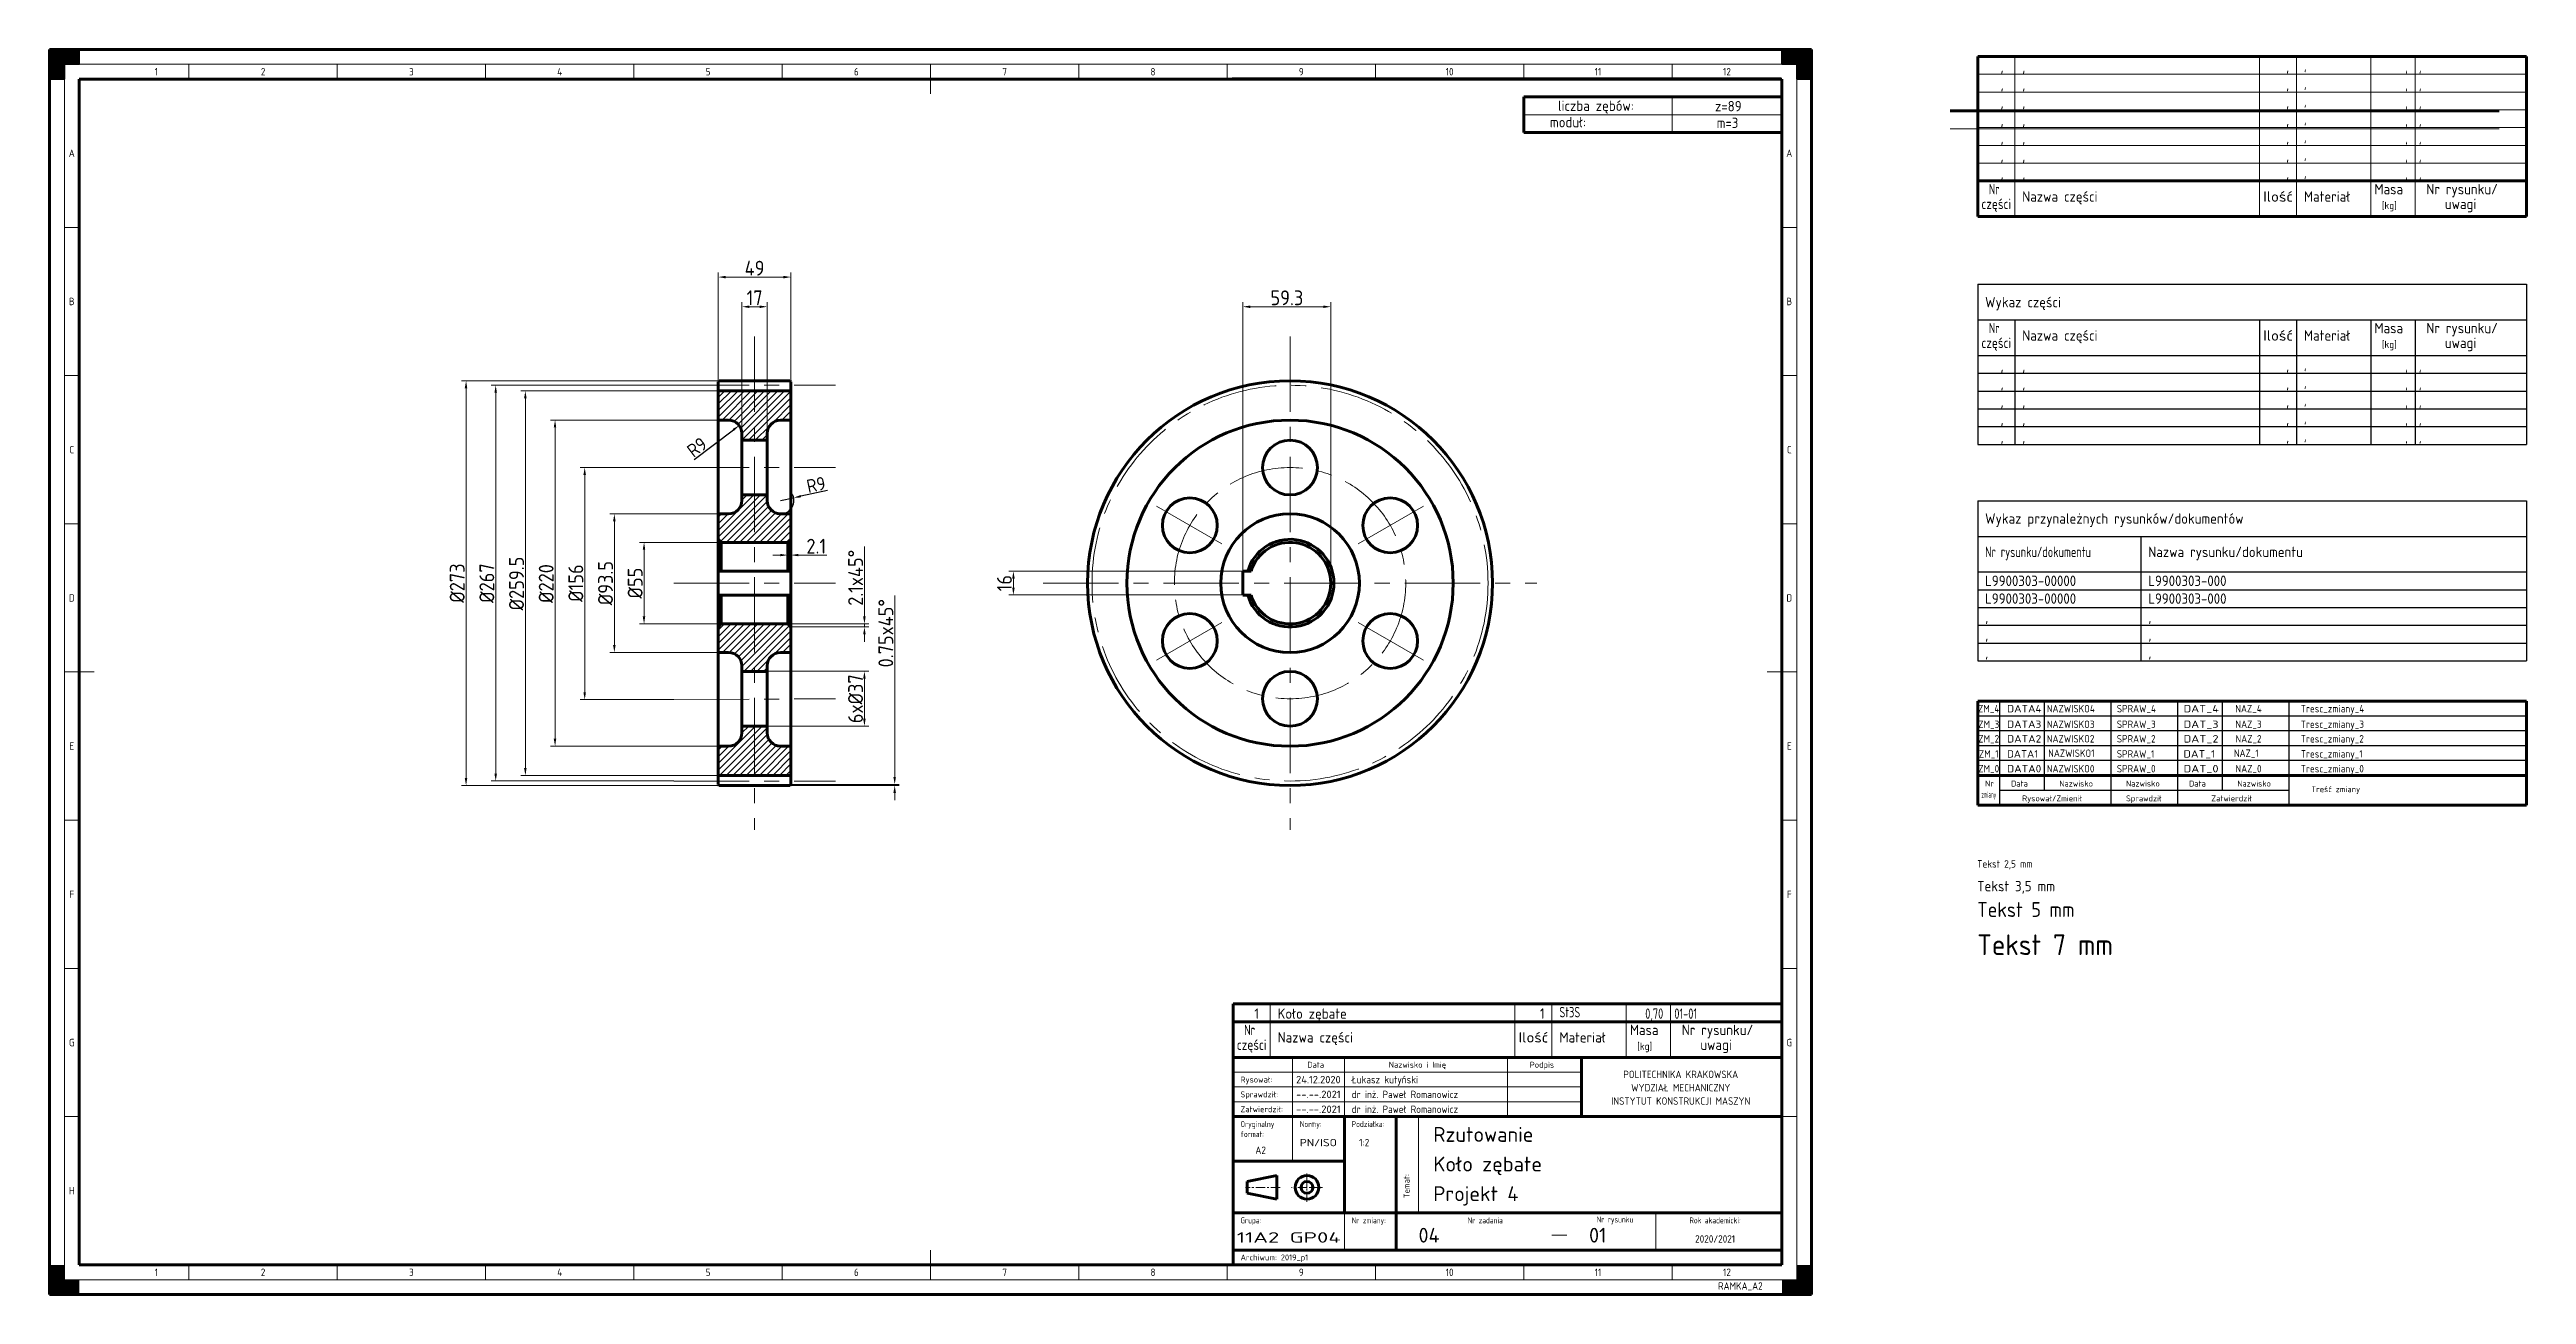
# Paper-space layout 'Layout1' of a CAD drawing. Extents: x 0 to 835, y 0 to 420.
# The model-space entities are those that its viewports show. They can reach past a viewport. Long polylines and large blocks are cut down to what shows.
import ezdxf
from ezdxf.enums import TextEntityAlignment as Align

# ---------------------------------------------------------------- set-up
doc = ezdxf.new("R2010")
doc.units = 0
doc.linetypes.add('CENTER', pattern=[50.8, 31.75, -6.35, 6.35, -6.35])
doc.layers.get('0').update_dxf_attribs({"linetype": 'CONTINUOUS', "lineweight": 40})
doc.layers.get('Defpoints').update_dxf_attribs({"linetype": 'CONTINUOUS'})
for name, color, linetype, lineweight in [('0A widoczne krawedzie i zarysy', 7, 'CONTINUOUS', 80), ('5 wymiarowanie', 7, 'CONTINUOUS', 18), ('6 tekst 2.5mm', 7, 'CONTINUOUS', 18), ('6_35 tekst', 7, 'CONTINUOUS', 18), ('6_5 tekst', 11, 'CONTINUOUS', 18), ('6_7 tekst', 5, 'CONTINUOUS', 18), ('7 osie', 7, 'CENTER', 18), ('8 kreskowanie', 7, 'CONTINUOUS', 18), ('AM_5', 92, 'CONTINUOUS', 25), ('RAMKA', 7, 'CONTINUOUS', 18), ('TB_RYS', 7, 'CONTINUOUS', 18), ('TB_TEXT', 7, 'CONTINUOUS', 18)]:
    doc.layers.add(name, color=color, linetype=linetype, lineweight=lineweight)
for name, color, linetype in [('PRZYDOC0', 7, 'CONTINUOUS'), ('PRZYDOPL', 7, 'CONTINUOUS'), ('TABZMIAN', 7, 'CONTINUOUS'), ('WYKAZ_CZ', 7, 'CONTINUOUS'), ('WYKAZ_PL', 7, 'CONTINUOUS'), ('ZMIANYPL', 7, 'CONTINUOUS')]:
    doc.layers.add(name, color=color, linetype=linetype)
doc.styles.add('ACISOTS', font='isocp.shx')
doc.styles.get("Standard").update_dxf_attribs({"font": 'GENISO.ttf', "height": 5})
doc.dimstyles.new('STW5', dxfattribs={"dimscale": 0, "dimtxt": 4, "dimasz": 5, "dimexe": 3, "dimexo": 0, "dimgap": 1, "dimtad": 1, "dimdec": 1, "dimzin": 9, "dimdsep": 46, "dimtxsty": 'ACISOTS', "dimcen": 0, "dimclrd": 256, "dimclre": 256, "dimclrt": 256, "dimadec": 1, "dimazin": 2, "dimtp": 0.1, "dimtm": 0.1, "dimtfac": 0.71, "dimtdec": 1, "dimtmove": 0, "dimatfit": 3, "dimfxl": 1, "dimtzin": 0, "dimlwd": -1, "dimlwe": -1, "dimarcsym": 0})
doc.dimstyles.new('STW5$4', dxfattribs={"dimscale": 0, "dimtxt": 4, "dimasz": 5, "dimexe": 3, "dimexo": 0, "dimgap": 1, "dimtad": 1, "dimdec": 1, "dimzin": 9, "dimdsep": 46, "dimtxsty": 'ACISOTS', "dimcen": 0, "dimclrd": 256, "dimclre": 256, "dimclrt": 256, "dimadec": 1, "dimazin": 2, "dimtp": 0.1, "dimtm": 0.1, "dimtfac": 0.71, "dimtdec": 1, "dimtmove": 0, "dimatfit": 3, "dimfxl": 1, "dimtzin": 0, "dimlwd": -1, "dimlwe": -1, "dimarcsym": 0})

psp = doc.layouts.get("Layout1")

# ---------------------------------------------------------------- texts
at = {"layer": '6 tekst 2.5mm'}
psp.add_text('Tekst 2,5 mm', height=2.5, dxfattribs=at).set_placement((649.76, 144.16))
at = {"layer": '6_35 tekst'}
psp.add_text('Tekst 3,5 mm', height=3.5, dxfattribs=at).set_placement((649.76, 136.16))
at = {"layer": '6_5 tekst'}
psp.add_text('Tekst 5 mm', height=5, dxfattribs=at).set_placement((649.76, 127.51))
at = {"layer": '6_7 tekst'}
psp.add_text('Tekst 7 mm', height=7, dxfattribs=at).set_placement((649.76, 114.63))
at = {"layer": 'RAMKA', "linetype": 'Continuous'}
for s, p in [('1', (35.92, 412.64)), ('2', (71.91, 412.64)), ('3', (121.91, 412.64)), ('4', (171.91, 412.64)), ('5', (221.91, 412.64)), ('6', (271.91, 412.64)), ('7', (321.91, 412.64)), ('8', (371.91, 412.64)), ('9', (421.91, 412.64)), ('10', (471.91, 412.64)), ('11', (521.92, 412.64)), ('12', (565.41, 412.64)), ('A', (7.41, 385.14)), ('A', (586.41, 385.14)), ('B', (7.42, 335.14)), ('B', (586.42, 335.14)), ('C', (7.42, 285.14)), ('C', (586.42, 285.14)), ('D', (7.42, 235.14)), ('D', (586.42, 235.14)), ('E', (7.42, 185.14)), ('E', (586.42, 185.14)), ('F', (7.42, 135.14)), ('F', (586.42, 135.14)), ('G', (7.42, 85.14)), ('G', (586.42, 85.14)), ('H', (7.42, 35.14)), ('1', (35.92, 7.64)), ('2', (71.91, 7.64)), ('3', (121.91, 7.64)), ('4', (171.91, 7.64)), ('5', (221.91, 7.64)), ('6', (271.91, 7.64)), ('7', (321.91, 7.64)), ('8', (371.91, 7.64)), ('9', (421.91, 7.64)), ('10', (471.91, 7.64)), ('11', (521.92, 7.64)), ('12', (565.41, 7.64))]:
    psp.add_text(s, height=2.5, dxfattribs=at).set_placement(p, align=Align.MIDDLE)
psp.add_text('RAMKA_A2', height=2.5, dxfattribs=at).set_placement((562.41, 1.75))
at = {"layer": 'TB_RYS', "color": 7}
for s, p in [(',', (658.68, 412.79)), (',', (754.93, 412.79)), ('liczba zębów:', (534.01, 399.42)), ('z=89', (570.34, 399.27)), (',', (658.68, 406.79)), (',', (658.68, 400.79)), (',', (754.93, 406.79)), (',', (754.93, 400.79)), ('moduł:', (517.92, 393.88)), ('m=3', (569.24, 393.66)), (',', (658.68, 394.79)), (',', (754.93, 394.79)), (',', (658.68, 388.79)), (',', (754.93, 388.79)), (',', (658.68, 382.79)), (',', (658.68, 376.79)), (',', (754.93, 382.79)), (',', (754.93, 376.79)), ('1', (407.67, 93.14)), ('1', (503.92, 93.14))]:
    psp.add_text(s, height=3.5, dxfattribs=at).set_placement(p, align=Align.RIGHT)
for s, height, p in [(',', 3.5, (664.93, 412.79)), (',', 3.5, (664.93, 406.79)), (',', 3.5, (664.93, 400.79)), (',', 3.5, (664.93, 394.79)), (',', 3.5, (664.93, 388.79)), (',', 3.5, (664.93, 382.79)), (',', 3.5, (664.93, 376.79)), ('Nazwa części', 3.5, (664.93, 368.79)), ('Materiał', 3.5, (759.93, 368.79)), ('Masa', 3.5, (783.68, 371.29)), ('[kg]', 2.5, (786.18, 366.29)), ('Nr rysunku/', 3.5, (801.18, 371.29)), ('uwagi', 3.5, (807.43, 366.29)), ('Koło zębate', 3.5, (413.92, 93.14)), ('Nazwa części', 3.5, (413.92, 85.14)), ('Materiał', 3.5, (508.92, 85.14)), ('Masa', 3.5, (532.67, 87.64)), ('[kg]', 2.5, (535.17, 82.64)), ('Nr rysunku/', 3.5, (550.17, 87.64)), ('uwagi', 3.5, (556.42, 82.64))]:
    psp.add_text(s, height=height, dxfattribs=at).set_placement(p)
at = {"layer": 'TB_RYS', "color": 7, "width": 0.8}
for s, p in [(',', (759.93, 413.29)), (',', (798.68, 412.79)), (',', (759.93, 407.29)), (',', (759.93, 401.29)), (',', (798.68, 406.79)), (',', (798.68, 400.79)), (',', (759.93, 395.29)), (',', (798.68, 394.79)), (',', (759.93, 389.29)), (',', (798.68, 388.79)), (',', (759.93, 383.29)), (',', (759.93, 377.29)), (',', (798.68, 382.79)), (',', (798.68, 376.79)), ('Nr ', (653.68, 371.29)), ('St3S', (508.92, 93.64)), ('01-01', (547.67, 93.14)), ('Nr ', (402.67, 87.64))]:
    psp.add_text(s, height=3.5, dxfattribs=at).set_placement(p)
for s, p in [(',', (794.93, 412.79)), (',', (794.93, 406.79)), (',', (794.93, 400.79)), (',', (794.93, 394.79)), (',', (794.93, 388.79)), (',', (794.93, 382.79)), (',', (794.93, 376.79)), ('0,70', (543.92, 93.14))]:
    psp.add_text(s, height=3.5, dxfattribs=at).set_placement(p, align=Align.RIGHT)
at = {"layer": 'TB_RYS', "color": 7}
for s, width, p, p2 in [('części', 0.713748, (651.18, 366.29), (661.18, 366.29)), ('Ilość', 0.951425, (746.18, 368.79), (756.18, 368.79)), ('części', 0.713748, (400.17, 82.64), (410.17, 82.64)), ('Ilość', 0.951425, (495.17, 85.14), (505.17, 85.14))]:
    psp.add_text(s, height=3.5, dxfattribs=dict(at, width=width)).set_placement(p, p2, align=Align.FIT)
at = {"layer": 'ZMIANYPL', "color": 7, "width": 0.562574}
psp.add_text('zmiany', height=2, dxfattribs=at).set_placement((651.18, 167.75), (656.18, 167.75), align=Align.FIT)
at = {"layer": 'ZMIANYPL', "color": 7}
for s, p in [('Nr', (652.43, 171.5)), ('Data', (661.18, 171.5)), ('Rysował/Zmienił', (664.93, 166.5)), ('Nazwisko', (677.43, 171.5)), ('Sprawdził', (699.93, 166.5)), ('Nazwisko', (699.93, 171.5)), ('Data', (721.18, 171.5)), ('Zatwierdził', (728.68, 166.5)), ('Nazwisko', (737.43, 171.5))]:
    psp.add_text(s, height=2, dxfattribs=at).set_placement(p)
psp.add_text('Treść zmiany', height=2, dxfattribs=at).set_placement((762.43, 169), align=Align.BOTTOM_LEFT)
for tag, text, p in [('ZM_4', '', (653.66, 197.78)), ('ZM_3', '', (653.66, 192.52)), ('NAZ_4', '', (741.23, 197.78)), ('NAZ_3', '', (741.23, 192.52)), ('ZM_2', '', (653.66, 187.6)), ('ZM_1', '', (653.66, 182.52)), ('NAZ_1', '', (740.47, 182.75)), ('NAZ_2', '', (741.23, 187.6)), ('ZM_0', '0', (653.66, 177.52)), ('NAZ_0', '', (741.23, 177.52))]:
    psp.add_attdef(tag, text=text, height=2.5, dxfattribs=at).set_placement(p, align=Align.MIDDLE_CENTER)
for tag, width, p, p2 in [('DATA4', 0.999785, (659.83, 196.53), (671.5, 196.53)), ('DATA3', 1.013807, (659.83, 191.27), (671.38, 191.27)), ('DAT_4', 0.973809, (719.33, 196.53), (731.24, 196.53)), ('DAT_3', 0.986573, (719.33, 191.27), (731.12, 191.27)), ('DATA1', 0.966921, (659.83, 181.27), (670.31, 181.27)), ('DATA2', 1.013807, (659.83, 186.35), (671.38, 186.35)), ('DAT_1', 0.940646, (719.33, 181.27), (730.05, 181.27)), ('DAT_2', 0.986573, (719.33, 186.35), (731.12, 186.35)), ('DATA0', 1.013807, (659.83, 176.27), (671.38, 176.27)), ('DAT_0', 0.986573, (719.33, 176.27), (731.12, 176.27))]:
    psp.add_attdef(tag, text='', height=2.5, dxfattribs=dict(at, width=width)).set_placement(p, p2, align=Align.FIT)
for tag, p in [('NAZWISKO4', (673.23, 197.78)), ('NAZWISKO3', (673.23, 192.52)), ('SPRAW_4', (696.83, 197.78)), ('SPRAW_3', (696.83, 192.52)), ('Tresc_zmiany_4', (758.83, 197.78)), ('Tresc_zmiany_3', (758.83, 192.52)), ('NAZWISKO2', (673.23, 187.6)), ('NAZWISKO1', (673.68, 182.75)), ('SPRAW_2', (696.83, 187.6)), ('SPRAW_1', (696.83, 182.52)), ('Tresc_zmiany_2', (758.83, 187.6)), ('Tresc_zmiany_1', (758.83, 182.52)), ('NAZWISKO0', (673.23, 177.52)), ('SPRAW_0', (696.83, 177.52)), ('Tresc_zmiany_0', (758.83, 177.52))]:
    psp.add_attdef(tag, text='', height=2.5, dxfattribs=at).set_placement(p, align=Align.MIDDLE_LEFT)

msp = doc.modelspace()

# ---------------------------------------------------------------- blocks, each defined once
blk = doc.blocks.new('PRZYDOC')
at = {"layer": 'PRZYDOC0'}
for p, q in [((-185, 0), (0, 0)), ((-185, 0), (-185, -54)), ((0, 0), (0, -54)), ((-185, -12), (0, -12)), ((-130, -12), (-130, -54)), ((-185, -24), (0, -24))]:
    blk.add_line(p, q, dxfattribs=at)
at = {"layer": 'PRZYDOC0', "color": 1}
for p, q in [((-185, -30), (0, -30)), ((-185, -36), (0, -36)), ((-185, -42), (0, -42)), ((-185, -48), (0, -48)), ((-185, -54), (0, -54))]:
    blk.add_line(p, q, dxfattribs=at)
at = {"layer": 'PRZYDOPL'}
for s, p in [('Wykaz przynależnych rysunków/dokumentów', (-182.5, -7.75)), ('Nazwa rysunku/dokumentu', (-127.5, -19)), ('L9900303-00000', (-182.5, -28.75)), ('L9900303-00000', (-182.5, -34.75)), ('L9900303-000', (-127.5, -28.75)), ('L9900303-000', (-127.5, -34.75)), (',', (-182.5, -40.75)), (',', (-127.5, -40.75)), (',', (-182.5, -46.75)), (',', (-127.5, -46.75)), (',', (-182.5, -52.75)), (',', (-127.5, -52.75))]:
    blk.add_text(s, height=3.5, dxfattribs=at).set_placement(p)
at = {"layer": 'PRZYDOPL', "width": 0.8}
blk.add_text('Nr rysunku/dokumentu', height=3.5, dxfattribs=at).set_placement((-182.5, -19))
blk = doc.blocks.new('WykazCzesci')
at = {"layer": 'WYKAZ_CZ'}
for p, q in [((-185, 0), (0, 0)), ((-185, 0), (-185, -54)), ((0, 0), (0, -54)), ((-185, -12), (0, -12)), ((-172.5, -12), (-172.5, -54)), ((-90, -12), (-90, -54)), ((-77.5, -12), (-77.5, -54)), ((-52.5, -12), (-52.5, -54)), ((-37.5, -12), (-37.5, -54)), ((-185, -24), (0, -24))]:
    blk.add_line(p, q, dxfattribs=at)
at = {"layer": 'WYKAZ_CZ', "color": 1}
for p, q in [((-185, -30), (0, -30)), ((-185, -42), (0, -42)), ((-185, -54), (0, -54))]:
    blk.add_line(p, q, dxfattribs=at)
at = {"layer": 'WYKAZ_CZ', "color": 2}
for p, q in [((-185, -36), (0, -36)), ((-185, -48), (0, -48))]:
    blk.add_line(p, q, dxfattribs=at)
at = {"layer": 'WYKAZ_PL'}
for s, p in [('Wykaz części', (-182.5, -7.75)), ('Nazwa części', (-170, -19)), ('Materiał', (-75, -19)), ('Masa', (-51.25, -16.5)), ('Nr rysunku/', (-33.75, -16.5)), ('uwagi', (-27.5, -21.5)), (',', (-170, -29)), (',', (-170, -35)), (',', (-170, -41)), (',', (-170, -47)), (',', (-170, -53))]:
    blk.add_text(s, height=3.5, dxfattribs=at).set_placement(p)
at = {"layer": 'WYKAZ_PL', "width": 0.8}
for s, p in [('Nr ', (-181.25, -16.5)), (',', (-75, -28.5)), (',', (-36.25, -29)), (',', (-75, -34.5)), (',', (-75, -40.5)), (',', (-36.25, -35)), (',', (-36.25, -41)), (',', (-75, -46.5)), (',', (-36.25, -47)), (',', (-75, -52.5)), (',', (-36.25, -53))]:
    blk.add_text(s, height=3.5, dxfattribs=at).set_placement(p)
at = {"layer": 'WYKAZ_PL'}
for s, width, p, p2 in [('Ilość', 0.951425, (-88.75, -19), (-78.75, -19)), ('części', 0.713748, (-183.75, -21.5), (-173.75, -21.5))]:
    blk.add_text(s, height=3.5, dxfattribs=dict(at, width=width)).set_placement(p, p2, align=Align.FIT)
at = {"layer": 'WYKAZ_PL', "color": 2}
blk.add_text('[kg]', height=2.5, dxfattribs=at).set_placement((-48.75, -21.5))
at = {"layer": 'WYKAZ_PL'}
for p in [(-176.25, -29), (-80, -29), (-176.25, -35), (-176.25, -41), (-80, -35), (-80, -41), (-176.25, -47), (-80, -47), (-176.25, -53), (-80, -53)]:
    blk.add_text(',', height=3.5, dxfattribs=at).set_placement(p, align=Align.RIGHT)
at = {"layer": 'WYKAZ_PL', "width": 0.8}
for p in [(-40, -29), (-40, -35), (-40, -41), (-40, -47), (-40, -53)]:
    blk.add_text(',', height=3.5, dxfattribs=at).set_placement(p, align=Align.RIGHT)
blk = doc.blocks.new('OPIS_TR1')
at = {"layer": 'TB_TEXT', "color": 2, "linetype": 'Continuous'}
for tag, width, p, p2 in [('Data', 1.880597, (-163.75, 61.25), (-148.75, 61.25)), ('Data', 1.880597, (-163.75, 56.25), (-148.75, 56.25)), ('Data', 1.880597, (-163.75, 51.25), (-148.75, 51.25)), ('Normy', 1.071429, (-162.5, 40), (-150, 40))]:
    blk.add_attdef(tag, text='', height=2.5, dxfattribs=dict(at, width=width)).set_placement(p, p2, align=Align.FIT)
for tag, p in [('Kreslarz', (-145, 62.5)), ('Kontroler', (-145, 57.5)), ('Decydent', (-145, 52.5)), ('Sciezka_dostepu', (-163.69, 2.5))]:
    blk.add_attdef(tag, text='', height=2.5, dxfattribs=at).set_placement(p, align=Align.MIDDLE_LEFT)
blk.add_attdef('Skala', (-142.5, 40), '', height=2.5, dxfattribs=at)
at = {"layer": 'TB_TEXT', "color": 30, "linetype": 'Continuous', "width": 1.1}
for tag, p in [('LINIA_TYTULU_1', (-117.5, 40)), ('LINIA_TYTULU_2', (-117.5, 30)), ('LINIA_TYTULU_3', (-117.5, 20))]:
    blk.add_attdef(tag, text='', height=5, dxfattribs=at).set_placement(p, align=Align.BOTTOM_LEFT)
at = {"layer": 'TB_TEXT', "color": 2, "linetype": 'Continuous'}
blk.add_attdef('Format', text='', height=2.5, dxfattribs=at).set_placement((-177.5, 36.67), align=Align.BOTTOM_LEFT)
at = {"layer": 'TB_TEXT', "color": 7, "linetype": 'Continuous', "width": 3.214632}
blk.add_attdef('ZADANIE', text='', height=3.5, dxfattribs=at).set_placement((-183.75, 7.5), (-148.75, 7.5), align=Align.FIT)
at = {"layer": 'TB_TEXT', "color": 7, "linetype": 'Continuous'}
blk.add_attdef('REV', text='', height=3.5, dxfattribs=at).set_placement((-137.92, 7.5), align=Align.CENTER)
at = {"layer": 'TB_TEXT', "color": 30, "linetype": 'Continuous', "width": 1.1}
for tag, p in [('Z9900303', (-122.5, 7.5)), ('000', (-65, 7.5))]:
    blk.add_attdef(tag, p, '', height=5, dxfattribs=at)
at = {"layer": 'TB_TEXT', "color": 2, "linetype": 'Continuous'}
blk.add_attdef('Z9900313-999', text='', height=2.5, dxfattribs=at).set_placement((-22.5, 10), align=Align.TOP_CENTER)
blk = doc.blocks.new('TABRYS_1')
at = {"layer": '0A widoczne krawedzie i zarysy', "color": 7, "linetype": 'Continuous'}
for p, q in [((-185, 0), (-185, 70)), ((0, 70), (-185, 70)), ((-67.5, 50), (-67.5, 70)), ((0, 70), (0, 0)), ((0, 50), (-185, 50)), ((-147.5, 17.5), (-147.5, 50)), ((-130, 50), (-130, 5)), ((-185, 17.5), (0, 17.5)), ((0, 5), (-185, 5)), ((0, 0), (-185, 0))]:
    blk.add_line(p, q, dxfattribs=at)
at = {"layer": '0A widoczne krawedzie i zarysy', "linetype": 'Continuous'}
blk.add_line((-147.5, 35), (-185, 35), dxfattribs=at)
at = {"layer": 'TB_RYS', "linetype": 'Continuous'}
for p, q in [((-165, 50), (-165, 70)), ((-147.5, 50), (-147.5, 70)), ((-92.5, 50), (-92.5, 70)), ((-67.5, 65), (-185, 65)), ((-67.5, 60), (-185, 60)), ((-67.5, 55), (-185, 55)), ((-165, 35), (-165, 50)), ((-122.5, 17.5), (-122.5, 50))]:
    blk.add_line(p, q, dxfattribs=at)
at = {"layer": 'TB_RYS', "color": 7, "linetype": 'Continuous'}
for p, q in [((-147.5, 5), (-147.5, 17.5)), ((-42.5, 5), (-42.5, 17.5))]:
    blk.add_line(p, q, dxfattribs=at)
at = {"layer": 'TB_RYS'}
blk.add_line((-77.5, 10), (-72.5, 10), dxfattribs=at)
at = {"layer": 'TB_RYS', "linetype": 'Continuous'}
for s, p in [('Data', (-160, 67.5)), ('Nazwisko i Imię', (-132.5, 67.5)), ('Podpis', (-85, 67.5)), ('Sprawdził:', (-182.5, 57.5)), ('Rysował:', (-182.5, 62.5)), ('Zatwierdził:', (-182.5, 52.5)), ('Archiwum: 2019_p1', (-182.5, 2.5))]:
    blk.add_text(s, height=2, dxfattribs=at).set_placement(p, align=Align.MIDDLE_LEFT)
at = {"layer": 'TB_RYS'}
for s, p in [('POLITECHNIKA KRAKOWSKA', (-34.09, 62.26)), ('WYDZIAŁ MECHANICZNY', (-34.09, 57.76)), ('INSTYTUT KONSTRUKCJI MASZYN', (-34.09, 53.26))]:
    blk.add_text(s, height=2.5, dxfattribs=at).set_placement(p, align=Align.BOTTOM_CENTER)
at = {"layer": 'TB_RYS', "linetype": 'Continuous', "width": 0.8}
for s, p in [('Oryginalny', (-182.5, 47.5)), ('Normy:', (-162.5, 47.5)), ('Podziałka:', (-145, 47.5)), ('Grupa:', (-182.5, 15)), ('Nr zmiany:', (-145, 15))]:
    blk.add_text(s, height=2, dxfattribs=at).set_placement(p, align=Align.MIDDLE_LEFT)
blk.add_text('format:', height=2, dxfattribs=at).set_placement((-182.5, 42.5), align=Align.BOTTOM_LEFT)
at = {"layer": 'TB_RYS', "linetype": 'Continuous'}
blk.add_text('Temat:', height=2, rotation=90, dxfattribs=at).set_placement((-127.5, 22.5), align=Align.TOP_LEFT)
at = {"layer": 'TB_RYS', "linetype": 'Continuous', "width": 0.8}
for s, p in [('Nr zadania', (-100, 15)), ('Nr rysunku', (-56.25, 15)), ('Rok akademicki:', (-22.5, 15))]:
    blk.add_text(s, height=2, dxfattribs=at).set_placement(p, align=Align.MIDDLE)
blk = doc.blocks.new('E')
for p, q in [((-32.73, 10.64), (-22.73, 12.64)), ((-32.73, 6.64), (-32.73, 10.64)), ((-22.73, 4.64), (-22.73, 12.64)), ((-32.73, 6.64), (-22.73, 4.64))]:
    blk.add_line(p, q)
for radius in [4, 2]:
    blk.add_circle((-12.6, 8.64), radius)
at = {"layer": '7 osie', "ltscale": 0.1}
for p, q in [((-21.62, 8.64), (-33.28, 8.64)), ((-7.4, 8.64), (-17.86, 8.64)), ((-12.6, 3.78), (-12.6, 13.32))]:
    blk.add_line(p, q, dxfattribs=at)
blk = doc.blocks.new('*D12')
at = {"layer": '5 wymiarowanie', "ltscale": 0.1, "transparency": 16777216}
for p, q in [((-132.9, -56.1), (-132.9, 133.4)), ((-127.9, 130.4), (-78.6, 130.4)), ((-73.6, -56.1), (-73.6, 133.4))]:
    blk.add_line(p, q, dxfattribs=at)
for points in [[(-127.9, 131.2), (-127.9, 129.5), (-132.9, 130.4)], [(-78.6, 131.2), (-78.6, 129.5), (-73.6, 130.4)]]:
    blk.add_solid(points, dxfattribs=at)
at = {"layer": 'Defpoints', "color": 0, "ltscale": 0.1, "transparency": 16777216}
for p in [(-73.6, 130.4), (-132.9, -56.1), (-73.6, -56.1)]:
    blk.add_point(p, dxfattribs=at)
at = {"layer": '5 wymiarowanie', "ltscale": 0.1, "transparency": 16777216, "insert": (-103.2, 136.4), "char_height": 10, "attachment_point": 5, "style": 'ACISOTS'}
blk.add_mtext('59.3', dxfattribs=at)
blk = doc.blocks.new('*D13')
at = {"layer": '5 wymiarowanie', "ltscale": 0.1, "transparency": 16777216}
for p, q in [((-486.6, 77.4), (-486.6, 153.4)), ((-481.6, 150.4), (-442.6, 150.4)), ((-437.6, 77.4), (-437.6, 153.4))]:
    blk.add_line(p, q, dxfattribs=at)
for points in [[(-481.6, 151.2), (-481.6, 149.5), (-486.6, 150.4)], [(-442.6, 151.2), (-442.6, 149.5), (-437.6, 150.4)]]:
    blk.add_solid(points, dxfattribs=at)
at = {"layer": 'Defpoints', "color": 0, "ltscale": 0.1, "transparency": 16777216}
for p in [(-437.6, 150.4), (-486.6, 77.4), (-437.6, 77.4)]:
    blk.add_point(p, dxfattribs=at)
at = {"layer": '5 wymiarowanie', "ltscale": 0.1, "transparency": 16777216, "insert": (-462.1, 156.4), "char_height": 10, "attachment_point": 5, "style": 'ACISOTS'}
blk.add_mtext('49', dxfattribs=at)
blk = doc.blocks.new('*D14')
at = {"layer": '5 wymiarowanie', "ltscale": 0.1, "transparency": 16777216}
for p, q in [((-470.6, 40.4), (-470.6, 133.4)), ((-465.6, 130.4), (-458.6, 130.4)), ((-453.6, 40.4), (-453.6, 133.4))]:
    blk.add_line(p, q, dxfattribs=at)
for points in [[(-465.6, 131.2), (-465.6, 129.5), (-470.6, 130.4)], [(-458.6, 131.2), (-458.6, 129.5), (-453.6, 130.4)]]:
    blk.add_solid(points, dxfattribs=at)
at = {"layer": 'Defpoints', "color": 0, "ltscale": 0.1, "transparency": 16777216}
for p in [(-453.6, 130.4), (-470.6, 40.4), (-453.6, 40.4)]:
    blk.add_point(p, dxfattribs=at)
at = {"layer": '5 wymiarowanie', "ltscale": 0.1, "transparency": 16777216, "insert": (-462.1, 136.4), "char_height": 10, "attachment_point": 5, "style": 'ACISOTS'}
blk.add_mtext('17', dxfattribs=at)
blk = doc.blocks.new('*D15')
at = {"layer": '5 wymiarowanie', "ltscale": 0.1, "transparency": 16777216}
for p, q in [((-132.9, -48.1), (-290.6, -48.1)), ((-132.9, -64.1), (-290.6, -64.1)), ((-287.6, -53.1), (-287.6, -59.1))]:
    blk.add_line(p, q, dxfattribs=at)
for points in [[(-288.4, -53.1), (-286.7, -53.1), (-287.6, -48.1)], [(-288.4, -59.1), (-286.7, -59.1), (-287.6, -64.1)]]:
    blk.add_solid(points, dxfattribs=at)
at = {"layer": 'Defpoints', "color": 0, "ltscale": 0.1, "transparency": 16777216}
for p in [(-132.9, -48.1), (-287.6, -64.1), (-132.9, -64.1)]:
    blk.add_point(p, dxfattribs=at)
at = {"layer": '5 wymiarowanie', "ltscale": 0.1, "transparency": 16777216, "insert": (-293.6, -56.1), "char_height": 10, "attachment_point": 5, "rotation": 90, "style": 'ACISOTS'}
blk.add_mtext('16', dxfattribs=at)
blk = doc.blocks.new('*D16')
at = {"layer": '5 wymiarowanie', "ltscale": 0.1, "transparency": 16777216}
for p, q in [((-453.6, -115.6), (-385, -115.6)), ((-388, -120.6), (-388, -147.6)), ((-453.6, -152.6), (-385, -152.6))]:
    blk.add_line(p, q, dxfattribs=at)
for points in [[(-388.9, -120.6), (-387.2, -120.6), (-388, -115.6)], [(-388.9, -147.6), (-387.2, -147.6), (-388, -152.6)]]:
    blk.add_solid(points, dxfattribs=at)
at = {"layer": 'Defpoints', "color": 0, "ltscale": 0.1, "transparency": 16777216}
for p in [(-453.6, -115.6), (-453.6, -152.6), (-388, -152.6)]:
    blk.add_point(p, dxfattribs=at)
at = {"layer": '5 wymiarowanie', "ltscale": 0.1, "transparency": 16777216, "insert": (-394, -134.1), "char_height": 10, "attachment_point": 5, "rotation": 90, "style": 'ACISOTS'}
blk.add_mtext('6x%%c37', dxfattribs=at)
blk = doc.blocks.new('*D17')
at = {"layer": '5 wymiarowanie', "ltscale": 0.1, "transparency": 16777216}
for p, q in [((-367.6, -186.9), (-367.6, -64.4)), ((-438.4, -192.6), (-364.6, -192.6)), ((-437.6, -191.9), (-364.6, -191.9)), ((-367.6, -192.6), (-367.6, -191.9)), ((-367.6, -197.6), (-367.6, -202.6))]:
    blk.add_line(p, q, dxfattribs=at)
for points in [[(-368.5, -186.9), (-366.8, -186.9), (-367.6, -191.9)], [(-368.5, -197.6), (-366.8, -197.6), (-367.6, -192.6)]]:
    blk.add_solid(points, dxfattribs=at)
at = {"layer": 'Defpoints', "color": 0, "ltscale": 0.1, "transparency": 16777216}
for p in [(-438.4, -192.6), (-437.6, -191.9), (-367.6, -191.9)]:
    blk.add_point(p, dxfattribs=at)
at = {"layer": '5 wymiarowanie', "ltscale": 0.1, "transparency": 16777216, "insert": (-373.6, -89.9), "char_height": 10, "attachment_point": 5, "rotation": 90, "style": 'ACISOTS'}
blk.add_mtext('0.75x45%%d', dxfattribs=at)
blk = doc.blocks.new('*D18')
at = {"layer": '5 wymiarowanie', "ltscale": 0.1, "transparency": 16777216}
for p, q in [((-484.5, -28.6), (-539.6, -28.6)), ((-536.6, -78.6), (-536.6, -33.6)), ((-484.5, -83.6), (-539.6, -83.6))]:
    blk.add_line(p, q, dxfattribs=at)
for points in [[(-537.5, -33.6), (-535.8, -33.6), (-536.6, -28.6)], [(-537.5, -78.6), (-535.8, -78.6), (-536.6, -83.6)]]:
    blk.add_solid(points, dxfattribs=at)
at = {"layer": 'Defpoints', "color": 0, "ltscale": 0.1, "transparency": 16777216}
for p in [(-536.6, -28.6), (-484.5, -28.6), (-484.5, -83.6)]:
    blk.add_point(p, dxfattribs=at)
at = {"layer": '5 wymiarowanie', "ltscale": 0.1, "transparency": 16777216, "insert": (-542.6, -56.1), "char_height": 10, "attachment_point": 5, "rotation": 90, "style": 'ACISOTS'}
blk.add_mtext('%%c55', dxfattribs=at)
blk = doc.blocks.new('*D19')
at = {"layer": '5 wymiarowanie', "ltscale": 0.1, "transparency": 16777216}
for p, q in [((-486.6, -9.4), (-559.6, -9.4)), ((-556.6, -97.9), (-556.6, -14.4)), ((-486.6, -102.9), (-559.6, -102.9))]:
    blk.add_line(p, q, dxfattribs=at)
for points in [[(-557.5, -14.4), (-555.8, -14.4), (-556.6, -9.4)], [(-557.5, -97.9), (-555.8, -97.9), (-556.6, -102.9)]]:
    blk.add_solid(points, dxfattribs=at)
at = {"layer": 'Defpoints', "color": 0, "ltscale": 0.1, "transparency": 16777216}
for p in [(-556.6, -9.4), (-486.6, -9.4), (-486.6, -102.9)]:
    blk.add_point(p, dxfattribs=at)
at = {"layer": '5 wymiarowanie', "ltscale": 0.1, "transparency": 16777216, "insert": (-562.6, -56.1), "char_height": 10, "attachment_point": 5, "rotation": 90, "style": 'ACISOTS'}
blk.add_mtext('%%c93.5', dxfattribs=at)
blk = doc.blocks.new('*D20')
at = {"layer": '5 wymiarowanie', "ltscale": 0.1, "transparency": 16777216}
for p, q in [((-516.6, 21.9), (-579.6, 21.9)), ((-576.6, -129.7), (-576.6, 16.9)), ((-516.6, -134.7), (-579.6, -134.7))]:
    blk.add_line(p, q, dxfattribs=at)
for points in [[(-577.5, 16.9), (-575.8, 16.9), (-576.6, 21.9)], [(-577.5, -129.7), (-575.8, -129.7), (-576.6, -134.7)]]:
    blk.add_solid(points, dxfattribs=at)
at = {"layer": 'Defpoints', "color": 0, "ltscale": 0.1, "transparency": 16777216}
for p in [(-576.6, 21.9), (-516.6, 21.9), (-516.6, -134.7)]:
    blk.add_point(p, dxfattribs=at)
at = {"layer": '5 wymiarowanie', "ltscale": 0.1, "transparency": 16777216, "insert": (-582.6, -56.1), "char_height": 10, "attachment_point": 5, "rotation": 90, "style": 'ACISOTS'}
blk.add_mtext('%%c156', dxfattribs=at)
blk = doc.blocks.new('*D21')
at = {"layer": '5 wymiarowanie', "ltscale": 0.1, "transparency": 16777216}
for p, q in [((-486.6, 73.6), (-619.6, 73.6)), ((-616.6, -180.9), (-616.6, 68.6)), ((-486.6, -185.9), (-619.6, -185.9))]:
    blk.add_line(p, q, dxfattribs=at)
for points in [[(-617.5, 68.6), (-615.8, 68.6), (-616.6, 73.6)], [(-617.5, -180.9), (-615.8, -180.9), (-616.6, -185.9)]]:
    blk.add_solid(points, dxfattribs=at)
at = {"layer": 'Defpoints', "color": 0, "ltscale": 0.1, "transparency": 16777216}
for p in [(-616.6, 73.6), (-486.6, 73.6), (-486.6, -185.9)]:
    blk.add_point(p, dxfattribs=at)
at = {"layer": '5 wymiarowanie', "ltscale": 0.1, "transparency": 16777216, "insert": (-622.6, -56.4), "char_height": 10, "attachment_point": 5, "rotation": 90, "style": 'ACISOTS'}
blk.add_mtext('%%c259.5', dxfattribs=at)
blk = doc.blocks.new('*D22')
at = {"layer": '5 wymiarowanie', "ltscale": 0.1, "transparency": 16777216}
for p, q in [((-486.6, 53.9), (-599.6, 53.9)), ((-596.6, -161.1), (-596.6, 48.9)), ((-486.6, -166.1), (-599.6, -166.1))]:
    blk.add_line(p, q, dxfattribs=at)
for points in [[(-597.5, 48.9), (-595.8, 48.9), (-596.6, 53.9)], [(-597.5, -161.1), (-595.8, -161.1), (-596.6, -166.1)]]:
    blk.add_solid(points, dxfattribs=at)
at = {"layer": 'Defpoints', "color": 0, "ltscale": 0.1, "transparency": 16777216}
for p in [(-596.6, 53.9), (-486.6, 53.9), (-486.6, -166.1)]:
    blk.add_point(p, dxfattribs=at)
at = {"layer": '5 wymiarowanie', "ltscale": 0.1, "transparency": 16777216, "insert": (-602.6, -56.4), "char_height": 10, "attachment_point": 5, "rotation": 90, "style": 'ACISOTS'}
blk.add_mtext('%%c220', dxfattribs=at)
blk = doc.blocks.new('*D23')
at = {"layer": '5 wymiarowanie', "ltscale": 0.1, "transparency": 16777216}
for p, q in [((-516.6, 77.4), (-639.6, 77.4)), ((-636.6, -184.6), (-636.6, 72.4)), ((-516.6, -189.6), (-639.6, -189.6))]:
    blk.add_line(p, q, dxfattribs=at)
for points in [[(-637.5, 72.4), (-635.8, 72.4), (-636.6, 77.4)], [(-637.5, -184.6), (-635.8, -184.6), (-636.6, -189.6)]]:
    blk.add_solid(points, dxfattribs=at)
at = {"layer": 'Defpoints', "color": 0, "ltscale": 0.1, "transparency": 16777216}
for p in [(-636.6, 77.4), (-516.6, 77.4), (-516.6, -189.6)]:
    blk.add_point(p, dxfattribs=at)
at = {"layer": '5 wymiarowanie', "ltscale": 0.1, "transparency": 16777216, "insert": (-642.6, -56.1), "char_height": 10, "attachment_point": 5, "rotation": 90, "style": 'ACISOTS'}
blk.add_mtext('%%c267', dxfattribs=at)
blk = doc.blocks.new('*D24')
at = {"layer": '5 wymiarowanie', "ltscale": 0.1, "transparency": 16777216}
for p, q in [((-485.9, 80.4), (-659.6, 80.4)), ((-656.6, 75.4), (-656.6, -187.6)), ((-485.9, -192.6), (-659.6, -192.6))]:
    blk.add_line(p, q, dxfattribs=at)
for points in [[(-657.5, 75.4), (-655.8, 75.4), (-656.6, 80.4)], [(-657.5, -187.6), (-655.8, -187.6), (-656.6, -192.6)]]:
    blk.add_solid(points, dxfattribs=at)
at = {"layer": 'Defpoints', "color": 0, "ltscale": 0.1, "transparency": 16777216}
for p in [(-485.9, 80.4), (-656.6, -192.6), (-485.9, -192.6)]:
    blk.add_point(p, dxfattribs=at)
at = {"layer": '5 wymiarowanie', "ltscale": 0.1, "transparency": 16777216, "insert": (-662.6, -56.1), "char_height": 10, "attachment_point": 5, "rotation": 90, "style": 'ACISOTS'}
blk.add_mtext('%%c273', dxfattribs=at)
blk = doc.blocks.new('*D25')
at = {"layer": '5 wymiarowanie', "ltscale": 0.1, "transparency": 16777216}
for p, q in [((-388, -78.6), (-388, -31.4)), ((-439.7, -83.6), (-385, -83.6)), ((-437.6, -85.7), (-385, -85.7)), ((-388, -85.7), (-388, -83.6)), ((-388, -90.7), (-388, -95.7))]:
    blk.add_line(p, q, dxfattribs=at)
for points in [[(-388.9, -78.6), (-387.2, -78.6), (-388, -83.6)], [(-388.9, -90.7), (-387.2, -90.7), (-388, -85.7)]]:
    blk.add_solid(points, dxfattribs=at)
at = {"layer": 'Defpoints', "color": 0, "ltscale": 0.1, "transparency": 16777216}
for p in [(-439.7, -83.6), (-437.6, -85.7), (-388, -83.6)]:
    blk.add_point(p, dxfattribs=at)
at = {"layer": '5 wymiarowanie', "ltscale": 0.1, "transparency": 16777216, "insert": (-394, -52.5), "char_height": 10, "attachment_point": 5, "rotation": 90, "style": 'ACISOTS'}
blk.add_mtext('2.1x45%%d', dxfattribs=at)
blk = doc.blocks.new('*D26')
at = {"layer": '5 wymiarowanie', "ltscale": 0.1, "transparency": 16777216}
for p, q in [((-444.7, -37.2), (-449.7, -37.2)), ((-439.7, -37.2), (-439.7, -34.2)), ((-439.7, -37.2), (-437.6, -37.2)), ((-437.6, -37.2), (-437.6, -34.2)), ((-432.6, -37.2), (-413.4, -37.2))]:
    blk.add_line(p, q, dxfattribs=at)
for points in [[(-444.7, -36.4), (-444.7, -38), (-439.7, -37.2)], [(-432.6, -36.4), (-432.6, -38), (-437.6, -37.2)]]:
    blk.add_solid(points, dxfattribs=at)
at = {"layer": 'Defpoints', "color": 0, "ltscale": 0.1, "transparency": 16777216}
for p in [(-439.7, -37.2), (-437.6, -37.2), (-437.6, -37.2)]:
    blk.add_point(p, dxfattribs=at)
at = {"layer": '5 wymiarowanie', "ltscale": 0.1, "transparency": 16777216, "insert": (-420.5, -31.2), "char_height": 10, "attachment_point": 5, "style": 'ACISOTS'}
blk.add_mtext('2.1', dxfattribs=at)
blk = doc.blocks.new('*D27')
at = {"layer": 'AM_5', "transparency": 16777216}
for p, q in [((-444.6, -0.4), (-435.8, 1.5)), ((-412.9, 6.3), (-430.9, 2.5))]:
    blk.add_line(p, q, dxfattribs=at)
blk.add_arc((-444.6, -0.4), 9, 270, 30.9634, dxfattribs=at)
blk.add_solid([(-431.1, 3.3), (-430.8, 1.7), (-435.8, 1.5)], dxfattribs=at)
at = {"layer": 'Defpoints', "color": 0, "transparency": 16777216}
for p in [(-435.8, 1.5), (-444.6, -0.4)]:
    blk.add_point(p, dxfattribs=at)
at = {"layer": 'AM_5', "transparency": 16777216, "insert": (-420.6, 10.3), "char_height": 9, "attachment_point": 5, "rotation": 11.8648, "style": 'ACISOTS'}
blk.add_mtext('R9', dxfattribs=at)
blk = doc.blocks.new('*D28')
at = {"layer": 'AM_5', "transparency": 16777216}
blk.add_line((-502.9, 27.2), (-476.4, 47.3), dxfattribs=at)
blk.add_solid([(-476.9, 47.9), (-475.9, 46.6), (-472.5, 50.3)], dxfattribs=at)
at = {"layer": 'Defpoints', "color": 0, "transparency": 16777216}
for p in [(-472.5, 50.3), (-479.6, 44.9)]:
    blk.add_point(p, dxfattribs=at)
at = {"layer": 'AM_5', "transparency": 16777216, "insert": (-500.9, 35.6), "char_height": 9, "attachment_point": 5, "rotation": 37.2005, "style": 'ACISOTS'}
blk.add_mtext('R9', dxfattribs=at)

# ---------------------------------------------------------------- dimensions: what is measured, and where the dimension line sits
at = {"layer": '5 wymiarowanie', "ltscale": 0.1}
for base, p1, p2, picture, middle in [((-437.62, 150.37), (-486.62, 77.37), (-437.62, 77.37), '*D13', (-462.12, 150.37)), ((-73.57, 130.37), (-132.87, -56.13), (-73.57, -56.13), '*D12', (-103.22, 130.37))]:
    dim = msp.add_linear_dim(base=base, p1=p1, p2=p2, dimstyle='STW5', override={"dimscale": 1, "dimtxt": 10}, dxfattribs=at)
    dim.commit()
    dim.dimension.update_dxf_attribs({"geometry": picture, "text_midpoint": middle, "dimtype": 160})
for base, p1, p2, picture, middle in [((-453.62, 130.37), (-470.62, 40.37), (-453.62, 40.37), '*D14', (-462.12, 136.37)), ((-437.62, -37.19), (-439.72, -37.19), (-437.62, -37.19), '*D26', (-420.5, -31.19))]:
    dim = msp.add_linear_dim(base=base, p1=p1, p2=p2, dimstyle='STW5', override={"dimscale": 1, "dimtxt": 10}, dxfattribs=at)
    dim.commit()
    dim.dimension.update_dxf_attribs({"geometry": picture, "text_midpoint": middle})
for base, p1, p2, text, picture, middle in [((-656.62, -192.63), (-485.87, 80.37), (-485.87, -192.63), '%%c273', '*D24', (-656.62, -56.13)), ((-636.62, 77.37), (-516.62, -189.63), (-516.62, 77.37), '%%c267', '*D23', (-636.62, -56.13)), ((-616.62, 73.62), (-486.62, -185.88), (-486.62, 73.62), '%%c259.5', '*D21', (-616.62, -56.39)), ((-596.62, 53.87), (-486.62, -166.13), (-486.62, 53.87), '%%c220', '*D22', (-596.62, -56.39)), ((-576.62, 21.87), (-516.62, -134.65), (-516.62, 21.87), '%%c156', '*D20', (-576.62, -56.13)), ((-556.62, -9.38), (-486.62, -102.88), (-486.62, -9.38), '%%c93.5', '*D19', (-556.62, -56.13)), ((-536.62, -28.63), (-484.52, -83.63), (-484.52, -28.63), '%%c55', '*D18', (-536.62, -56.13)), ((-367.62, -191.88), (-438.37, -192.63), (-437.62, -191.88), '0.75x45%%d', '*D17', (-367.62, -89.94))]:
    dim = msp.add_linear_dim(base=base, p1=p1, p2=p2, angle=90, text=text, dimstyle='STW5', override={"dimscale": 1, "dimtxt": 10}, dxfattribs=at)
    dim.commit()
    dim.dimension.update_dxf_attribs({"geometry": picture, "text_midpoint": middle, "dimtype": 160})
for base, p1, p2, text, picture, middle in [((-388.04, -83.63), (-437.62, -85.73), (-439.72, -83.63), '2.1x45%%d', '*D25', (-394.04, -52.51)), ((-388.04, -152.63), (-453.62, -115.63), (-453.62, -152.63), '6x%%c37', '*D16', (-394.04, -134.13))]:
    dim = msp.add_linear_dim(base=base, p1=p1, p2=p2, angle=90, text=text, dimstyle='STW5', override={"dimscale": 1, "dimtxt": 10}, dxfattribs=at)
    dim.commit()
    dim.dimension.update_dxf_attribs({"geometry": picture, "text_midpoint": middle})
dim = msp.add_linear_dim(base=(-287.57, -64.13), p1=(-132.87, -48.13), p2=(-132.87, -64.13), angle=90, dimstyle='STW5', override={"dimscale": 1, "dimtxt": 10}, dxfattribs=at)
dim.commit()
dim.dimension.update_dxf_attribs({"geometry": '*D15', "text_midpoint": (-287.57, -56.13), "dimtype": 160})
at = {"layer": 'AM_5'}
dim = msp.add_radius_dim(center=(-479.62, 44.87), mpoint=(-472.45, 50.31), dimstyle='STW5$4', override={"dimscale": 1, "dimtxt": 9, "dimpost": ''}, dxfattribs=at)
dim.commit()
dim.dimension.update_dxf_attribs({"geometry": '*D28', "text_midpoint": (-497.55, 31.26), "dimtype": 164})
dim = msp.add_radius_dim(center=(-444.62, -0.38), mpoint=(-435.82, 1.47), dimstyle='STW5$4', override={"dimscale": 1, "dimtxt": 9}, dxfattribs=at)
dim.commit()
dim.dimension.update_dxf_attribs({"geometry": '*D27', "text_midpoint": (-420.58, 10.29)})

# ---------------------------------------------------------------- hatches: boundary and pattern name
at = {"layer": '8 kreskowanie', "ltscale": 0.1}
h = msp.add_hatch(dxfattribs=at)
h.set_pattern_fill('ANSI31', color=256)
h.set_pattern_definition([(45, (36.833, 8e-14), (-2.245064, 2.245064), [])])
h.paths.add_polyline_path([(-479.62, -9.38), (-486.62, -9.38), (-486.62, -26.53), (-484.52, -28.63), (-439.72, -28.63), (-437.62, -26.53), (-437.62, -9.38), (-444.62, -9.38, -0.4142136), (-453.62, -0.38), (-453.62, 3.37), (-470.62, 3.37), (-470.62, -0.38, -0.4142136)])
h.paths.add_polyline_path([(-444.62, 53.87), (-437.62, 53.87), (-437.62, 73.62), (-486.62, 73.62), (-486.62, 53.87), (-479.62, 53.87, -0.4142136), (-470.62, 44.87), (-470.62, 40.37), (-453.62, 40.37), (-453.62, 44.87, -0.4142136)])
h.paths.add_polyline_path([(-444.62, -102.88), (-437.62, -102.88), (-437.62, -85.73), (-439.72, -83.63), (-484.52, -83.63), (-486.62, -85.73), (-486.62, -102.88), (-479.62, -102.88, -0.4142136), (-470.62, -111.88), (-470.62, -115.63), (-453.62, -115.63), (-453.62, -111.88, -0.4142136)])
h.paths.add_polyline_path([(-479.62, -166.13), (-486.62, -166.13), (-486.62, -185.88), (-437.62, -185.88), (-437.62, -166.13), (-444.62, -166.13, -0.4142136), (-453.62, -157.13), (-453.62, -152.63), (-470.62, -152.63), (-470.62, -157.13, -0.4142136)])

# ---------------------------------------------------------------- linework, layer by layer
at = {"layer": '0A widoczne krawedzie i zarysy', "ltscale": 0.1}
for p, q in [((-485.87, 80.37), (-486.62, 79.62)), ((-486.62, 79.62), (-486.62, 53.87)), ((-486.62, 73.62), (-437.62, 73.62)), ((-485.87, 80.37), (-438.37, 80.37)), ((-438.37, 80.37), (-437.62, 79.62)), ((-437.62, 79.62), (-437.62, 53.87)), ((-486.62, 53.87), (-479.62, 53.87)), ((-486.62, 53.87), (-486.62, -9.38)), ((-444.62, 53.87), (-437.62, 53.87)), ((-437.62, 53.87), (-437.62, -9.38)), ((-470.62, 44.87), (-470.62, -0.38)), ((-470.62, 40.37), (-453.62, 40.37)), ((-453.62, 44.87), (-453.62, -0.38)), ((-470.62, 3.37), (-453.62, 3.37)), ((-486.62, -9.38), (-479.62, -9.38)), ((-486.62, -9.38), (-486.62, -26.53)), ((-444.62, -9.38), (-437.62, -9.38)), ((-437.62, -9.38), (-437.62, -26.53)), ((-486.62, -26.53), (-484.52, -28.63)), ((-486.62, -26.53), (-486.62, -56.13)), ((-484.52, -28.63), (-439.72, -28.63)), ((-484.52, -28.63), (-484.52, -48.13)), ((-437.62, -26.53), (-439.72, -28.63)), ((-439.72, -28.63), (-439.72, -48.13)), ((-437.62, -26.53), (-437.62, -56.13)), ((-486.62, -48.13), (-437.62, -48.13)), ((-132.87, -48.13), (-132.87, -64.13)), ((-132.87, -48.13), (-127.38, -48.13)), ((-486.62, -85.73), (-486.62, -56.13)), ((-486.62, -64.13), (-437.62, -64.13)), ((-484.52, -83.63), (-484.52, -64.13)), ((-439.72, -83.63), (-439.72, -64.13)), ((-437.62, -85.73), (-437.62, -56.13)), ((-132.87, -64.13), (-127.38, -64.13)), ((-486.62, -85.73), (-484.52, -83.63)), ((-486.62, -102.88), (-486.62, -85.73)), ((-484.52, -83.63), (-439.72, -83.63)), ((-437.62, -85.73), (-439.72, -83.63)), ((-437.62, -102.88), (-437.62, -85.73)), ((-486.62, -102.88), (-479.62, -102.88)), ((-486.62, -102.88), (-486.62, -166.13)), ((-470.62, -157.13), (-470.62, -111.88)), ((-470.62, -115.63), (-453.62, -115.63)), ((-453.62, -157.13), (-453.62, -111.88)), ((-444.62, -102.88), (-437.62, -102.88)), ((-437.62, -102.88), (-437.62, -166.13)), ((-486.62, -191.88), (-486.62, -166.13)), ((-486.62, -166.13), (-479.62, -166.13)), ((-470.62, -152.63), (-453.62, -152.63)), ((-444.62, -166.13), (-437.62, -166.13)), ((-437.62, -191.88), (-437.62, -166.13)), ((-486.62, -185.88), (-437.62, -185.88)), ((-485.87, -192.63), (-486.62, -191.88)), ((-485.87, -192.63), (-438.37, -192.63)), ((-438.37, -192.63), (-437.62, -191.88))]:
    msp.add_line(p, q, dxfattribs=at)
for centre, radius in [((-101.07, -56.13), 136.5), ((-101.07, -56.13), 110), ((-101.07, 21.87), 18.5), ((-168.62, -17.13), 18.5), ((-33.52, -17.13), 18.5), ((-101.07, -56.13), 46.75), ((-168.62, -95.13), 18.5), ((-33.52, -95.13), 18.5), ((-101.07, -134.13), 18.5)]:
    msp.add_circle(centre, radius, dxfattribs=at)
for centre, radius, start, end in [((-479.62, 44.87), 9, 360, 90), ((-444.62, 44.87), 9, 90, 180), ((-479.62, -0.38), 9, 270, 360), ((-444.62, -0.38), 9, 180, 270), ((-101.07, -56.13), 29.6, 195.68035, 164.31965), ((-101.07, -56.13), 27.5, 196.91239, 163.08761), ((-101.07, -56.13), 27.5, 196.91239, 163.08761), ((-479.62, -111.88), 9, 0, 90), ((-444.62, -111.88), 9, 90, 180), ((-479.62, -157.13), 9, 270, 0), ((-444.62, -157.13), 9, 180, 270)]:
    msp.add_arc(centre, radius, start, end, dxfattribs=at)
at = {"layer": '7 osie', "ltscale": 0.4}
for p, q in [((-462.12, 110.37), (-462.12, -222.63)), ((-101.07, 110.37), (-101.07, -222.63)), ((-516.62, 77.37), (-407.62, 77.37)), ((-516.62, 21.87), (-407.62, 21.87)), ((-191.11, -4.15), (-146.13, -30.12)), ((-11.03, -4.15), (-56.01, -30.12)), ((-516.62, -56.13), (-407.62, -56.13)), ((-267.57, -56.13), (65.43, -56.13)), ((-191.11, -108.12), (-146.13, -82.15)), ((-11.03, -108.12), (-56.01, -82.15)), ((-516.62, -134.65), (-407.62, -134.13)), ((-516.62, -189.63), (-407.62, -189.63))]:
    msp.add_line(p, q, dxfattribs=at)
for radius in [133.5, 78]:
    msp.add_circle((-101.07, -56.13), radius, dxfattribs=at)

msp.set_redraw_order([(e.dxf.handle, doc.entitydb.next_handle()) for e in msp.query("TEXT MTEXT ATTDEF DIMENSION ARC_DIMENSION")])  # texts and dimensions are drawn at this point

# ---------------------------------------------------------------- hatches: boundary and pattern name
at = {"layer": 'RAMKA', "lineweight": 35, "ltscale": 0.1}
h = psp.add_hatch(color=256, dxfattribs=at)
h.dxf.hatch_style = 1
h.paths.add_polyline_path([(9.92, 420.14), (4.92, 420.14), (4.92, 415.14), (9.92, 415.14)])
h.paths.add_polyline_path([(4.92, 420.14), (-0.08, 420.14), (-0.08, 415.14), (4.92, 415.14)])
h.paths.add_polyline_path([(4.92, 415.14), (-0.08, 415.14), (-0.08, 410.14), (4.92, 410.14)])
h = psp.add_hatch(color=256, dxfattribs=at)
h.dxf.hatch_style = 1
h.paths.add_polyline_path([(583.92, 420.14), (588.92, 420.14), (588.92, 415.14), (583.92, 415.14)])
h.paths.add_polyline_path([(588.92, 420.14), (593.92, 420.14), (593.92, 415.14), (588.92, 415.14)])
h.paths.add_polyline_path([(588.92, 415.14), (593.92, 415.14), (593.92, 410.14), (588.92, 410.14)])
h = psp.add_hatch(color=256, dxfattribs=at)
h.dxf.hatch_style = 1
h.paths.add_polyline_path([(9.92, 0.14), (4.92, 0.14), (4.92, 5.14), (9.92, 5.14)])
h.paths.add_polyline_path([(4.92, 0.14), (-0.08, 0.14), (-0.08, 5.14), (4.92, 5.14)])
h.paths.add_polyline_path([(4.92, 5.14), (-0.08, 5.14), (-0.08, 10.14), (4.92, 10.14)])
h = psp.add_hatch(color=256, dxfattribs=at)
h.dxf.hatch_style = 1
h.paths.add_polyline_path([(583.92, 0.14), (588.92, 0.14), (588.92, 5.14), (583.92, 5.14)])
h.paths.add_polyline_path([(588.92, 0.14), (593.92, 0.14), (593.92, 5.14), (588.92, 5.14)])
h.paths.add_polyline_path([(588.92, 5.14), (593.92, 5.14), (593.92, 10.14), (588.92, 10.14)])

# ---------------------------------------------------------------- linework, layer by layer
at = {"layer": '0A widoczne krawedzie i zarysy', "linetype": 'Continuous'}
for p, q in [((-0.08, 420.14), (593.92, 420.14)), ((-0.08, 0.14), (-0.08, 420.14)), ((593.92, 0.14), (593.92, 420.14)), ((9.92, 10.14), (9.92, 410.14)), ((9.92, 410.14), (583.92, 410.14)), ((583.92, 10.14), (583.92, 410.14)), ((9.92, 10.14), (583.92, 10.14)), ((-0.08, 0.14), (593.92, 0.14))]:
    psp.add_line(p, q, dxfattribs=at)
at = {"layer": '0A widoczne krawedzie i zarysy', "color": 7}
for p, q in [((649.93, 417.79), (834.93, 417.79)), ((649.93, 417.79), (649.93, 363.79)), ((834.93, 417.79), (834.93, 363.79)), ((398.6, 410.3), (583.6, 410.3)), ((640.68, 399.43), (825.68, 399.43)), ((649.93, 375.79), (834.93, 375.79)), ((649.93, 363.79), (834.93, 363.79)), ((398.92, 98.14), (583.92, 98.14)), ((398.92, 98.14), (398.92, 80.14)), ((398.92, 92.14), (583.92, 92.14)), ((398.92, 80.14), (583.92, 80.14))]:
    psp.add_line(p, q, dxfattribs=at)
at = {"layer": '0A widoczne krawedzie i zarysy', "color": 7, "ltscale": 0.1}
for p, q in [((496.92, 404.14), (583.92, 404.14)), ((496.92, 404.14), (496.92, 398.14)), ((496.92, 398.14), (496.92, 392.14)), ((496.92, 392.14), (583.92, 392.14))]:
    psp.add_line(p, q, dxfattribs=at)
at = {"layer": 'RAMKA', "linetype": 'Continuous'}
for p, q in [((4.92, 5.14), (4.92, 415.14)), ((4.92, 415.14), (588.92, 415.14)), ((46.92, 410.14), (46.92, 415.14)), ((96.92, 410.14), (96.92, 415.14)), ((146.92, 410.14), (146.92, 415.14)), ((196.92, 410.14), (196.92, 415.14)), ((246.92, 410.14), (246.92, 415.14)), ((296.92, 405.14), (296.92, 415.14)), ((346.92, 410.14), (346.92, 415.14)), ((396.92, 410.14), (396.92, 415.14)), ((446.92, 410.14), (446.92, 415.14)), ((496.92, 410.14), (496.92, 415.14)), ((546.92, 410.14), (546.92, 415.14)), ((588.92, 5.14), (588.92, 415.14)), ((9.92, 360.14), (4.92, 360.14)), ((588.92, 360.14), (583.92, 360.14)), ((9.92, 310.14), (4.92, 310.14)), ((588.92, 310.14), (583.92, 310.14)), ((9.92, 260.14), (4.92, 260.14)), ((588.92, 260.14), (583.92, 260.14)), ((14.92, 210.14), (4.92, 210.14)), ((579, 210.14), (589, 210.14)), ((9.92, 160.14), (4.92, 160.14)), ((588.92, 160.14), (583.92, 160.14)), ((9.92, 110.14), (4.92, 110.14)), ((588.92, 110.14), (583.92, 110.14)), ((583.92, 80.14), (583.92, 10.14)), ((9.92, 60.14), (4.92, 60.14)), ((588.92, 60.14), (583.92, 60.14)), ((46.92, 5.14), (46.92, 10.14)), ((96.92, 5.14), (96.92, 10.14)), ((146.92, 5.14), (146.92, 10.14)), ((196.92, 5.14), (196.92, 10.14)), ((246.92, 5.14), (246.92, 10.14)), ((296.92, 15.14), (296.92, 5.14)), ((346.92, 5.14), (346.92, 10.14)), ((396.92, 5.14), (396.92, 10.14)), ((583.92, 10.14), (398.92, 10.14)), ((446.92, 5.14), (446.92, 10.14)), ((496.92, 5.14), (496.92, 10.14)), ((546.92, 5.14), (546.92, 10.14)), ((4.92, 5.14), (588.92, 5.14))]:
    psp.add_line(p, q, dxfattribs=at)
at = {"layer": 'RAMKA'}
for p, q in [((398.92, 410.14), (583.92, 410.14)), ((583.92, 356.14), (583.92, 302.14))]:
    psp.add_line(p, q, dxfattribs=at)
at = {"layer": 'RAMKA', "lineweight": 35, "ltscale": 0.1}
for points in [[(-0.08, 420.14), (9.92, 420.14), (9.92, 415.14), (-0.08, 415.14)], [(-0.08, 420.14), (4.92, 420.14), (4.92, 410.14), (-0.08, 410.14)], [(593.92, 420.14), (583.92, 420.14), (583.92, 415.14), (593.92, 415.14)], [(593.92, 420.14), (588.92, 420.14), (588.92, 410.14), (593.92, 410.14)]]:
    psp.add_lwpolyline(points, close=True, dxfattribs=at)
at = {"layer": 'TABZMIAN', "color": 7, "linetype": 'Continuous', "lineweight": 70}
for p, q in [((834.93, 200.25), (649.93, 200.25)), ((649.93, 165.25), (649.93, 200.25)), ((834.93, 165.25), (834.93, 200.25)), ((834.93, 175.25), (649.93, 175.25)), ((834.93, 165.25), (649.93, 165.25))]:
    psp.add_line(p, q, dxfattribs=at)
at = {"layer": 'TABZMIAN', "color": 7, "linetype": 'Continuous'}
for p, q in [((834.93, 195.25), (649.93, 195.25)), ((657.43, 165.25), (657.43, 200.25)), ((672.43, 170.25), (672.43, 200.25)), ((694.93, 165.25), (694.93, 200.25)), ((717.43, 165.25), (717.43, 200.25)), ((732.43, 170.25), (732.43, 200.25)), ((754.93, 165.25), (754.93, 200.25)), ((834.93, 190.25), (649.93, 190.25)), ((834.93, 185.25), (649.93, 185.25)), ((834.93, 180.25), (649.93, 180.25)), ((657.43, 170.25), (754.93, 170.25))]:
    psp.add_line(p, q, dxfattribs=at)
at = {"layer": 'TB_RYS', "color": 7}
for p, q in [((662.43, 417.79), (662.43, 363.79)), ((744.93, 417.79), (744.93, 363.79)), ((757.43, 417.79), (757.43, 363.79)), ((782.43, 417.79), (782.43, 363.79)), ((797.43, 417.79), (797.43, 363.79)), ((649.93, 411.79), (834.93, 411.79)), ((649.93, 405.79), (834.93, 405.79)), ((649.93, 405.79), (834.93, 405.79)), ((640.68, 393.43), (825.68, 393.43)), ((649.93, 399.79), (834.93, 399.79)), ((649.93, 393.79), (834.93, 393.79)), ((649.93, 387.79), (834.93, 387.79)), ((649.93, 381.79), (834.93, 381.79)), ((649.93, 375.79), (834.93, 375.79)), ((398.92, 92.14), (583.92, 92.14)), ((411.42, 98.14), (411.42, 80.14)), ((493.92, 98.14), (493.92, 80.14)), ((506.42, 98.14), (506.42, 80.14)), ((531.42, 98.14), (531.42, 80.14)), ((546.42, 98.14), (546.42, 80.14))]:
    psp.add_line(p, q, dxfattribs=at)
at = {"layer": 'TB_RYS', "ltscale": 0.1}
for p, q in [((546.92, 404.14), (546.92, 398.14)), ((496.92, 398.14), (583.92, 398.14)), ((546.92, 398.14), (546.92, 392.14))]:
    psp.add_line(p, q, dxfattribs=at)

# ---------------------------------------------------------------- block references
for name, p in [('WykazCzesci', (834.93, 340.92)), ('PRZYDOC', (834.93, 267.9))]:
    psp.add_blockref(name, p)
at = {"layer": '0A widoczne krawedzie i zarysy', "ltscale": 0.1}
for name, p in [('TABRYS_1', (583.92, 10.14)), ('E', (436.42, 27.64))]:
    psp.add_blockref(name, p, dxfattribs=at)
at = {"layer": 'RAMKA'}
ref = psp.add_blockref('OPIS_TR1', (583.92, 10.14), dxfattribs=at)
ref.add_attrib('Kreslarz', 'Łukasz kutyński', dxfattribs={"layer": 'TB_TEXT', "linetype": 'Continuous', "height": 2.5}).set_placement((438.92, 72.64), align=Align.MIDDLE_LEFT)
ref.add_attrib('Data', '24.12.2020', dxfattribs={"layer": 'TB_TEXT', "linetype": 'Continuous', "height": 2.5, "width": 0.885355}).set_placement((420.17, 71.39), (435.17, 71.39), align=Align.FIT)
ref.add_attrib('Kontroler', 'dr inż. Paweł Romanowicz', dxfattribs={"layer": 'TB_TEXT', "linetype": 'Continuous', "height": 2.5}).set_placement((438.92, 67.64), align=Align.MIDDLE_LEFT)
ref.add_attrib('Data', '--.--.2021', dxfattribs={"layer": 'TB_TEXT', "linetype": 'Continuous', "height": 2.5, "width": 0.90017}).set_placement((420.17, 66.39), (435.17, 66.39), align=Align.FIT)
ref.add_attrib('Decydent', 'dr inż. Paweł Romanowicz', dxfattribs={"layer": 'TB_TEXT', "linetype": 'Continuous', "height": 2.5}).set_placement((438.92, 62.64), align=Align.MIDDLE_LEFT)
ref.add_attrib('Data', '--.--.2021', dxfattribs={"layer": 'TB_TEXT', "linetype": 'Continuous', "height": 2.5, "width": 0.90017}).set_placement((420.17, 61.39), (435.17, 61.39), align=Align.FIT)
ref.add_attrib('LINIA_TYTULU_1', 'Rzutowanie', dxfattribs={"layer": 'TB_TEXT', "linetype": 'Continuous', "height": 5, "width": 1.1}).set_placement((466.42, 50.14), align=Align.BOTTOM_LEFT)
ref.add_attrib('LINIA_TYTULU_2', 'Koło zębate', dxfattribs={"layer": 'TB_TEXT', "linetype": 'Continuous', "height": 5, "width": 1.1}).set_placement((466.42, 40.14), align=Align.BOTTOM_LEFT)
ref.add_attrib('LINIA_TYTULU_3', 'Projekt 4', dxfattribs={"layer": 'TB_TEXT', "linetype": 'Continuous', "height": 5, "width": 1.1}).set_placement((466.42, 30.14), align=Align.BOTTOM_LEFT)
ref.add_attrib('Skala', '1:2', (441.42, 50.14), dxfattribs={"layer": 'TB_TEXT', "linetype": 'Continuous', "height": 2.5})
ref.add_attrib('ZADANIE', '11A2 GP04', dxfattribs={"layer": 'TB_TEXT', "color": 7, "linetype": 'Continuous', "height": 3.5, "width": 1.475264}).set_placement((400.17, 17.64), (435.17, 17.64), align=Align.FIT)
ref.add_attrib('Z9900303', '04', (461.42, 17.64), dxfattribs={"layer": 'TB_TEXT', "linetype": 'Continuous', "height": 5, "width": 1.1})
ref.add_attrib('000', '01', (518.92, 17.64), dxfattribs={"layer": 'TB_TEXT', "linetype": 'Continuous', "height": 5, "width": 1.1})
ref.add_attrib('Normy', 'PN/ISO', dxfattribs={"layer": 'TB_TEXT', "linetype": 'Continuous', "height": 2.5, "width": 0.963303}).set_placement((421.42, 50.14), (433.92, 50.14), align=Align.FIT)
ref.add_attrib('Format', 'A2', dxfattribs={"layer": 'TB_TEXT', "linetype": 'Continuous', "height": 2.5}).set_placement((406.42, 46.81), align=Align.BOTTOM_LEFT)
ref.add_attrib('Z9900313-999', '2020/2021', dxfattribs={"layer": 'TB_TEXT', "linetype": 'Continuous', "height": 2.5}).set_placement((561.42, 20.14), align=Align.TOP_CENTER)

psp.set_redraw_order([(e.dxf.handle, doc.entitydb.next_handle()) for e in psp.query("TEXT MTEXT ATTDEF DIMENSION ARC_DIMENSION")])  # texts and dimensions are drawn at this point

# ---------------------------------------------------------------- viewports
at = {"layer": '0A widoczne krawedzie i zarysy', "color": 7, "ltscale": 0.1, "view_target_point": (189.09, 148.5)}
psp.add_viewport(center=(296.92, 210.14), size=(574, 400), view_center_point=(-532.54, -264.57), view_height=800, dxfattribs=at)

doc.saveas('drawing.dxf')
